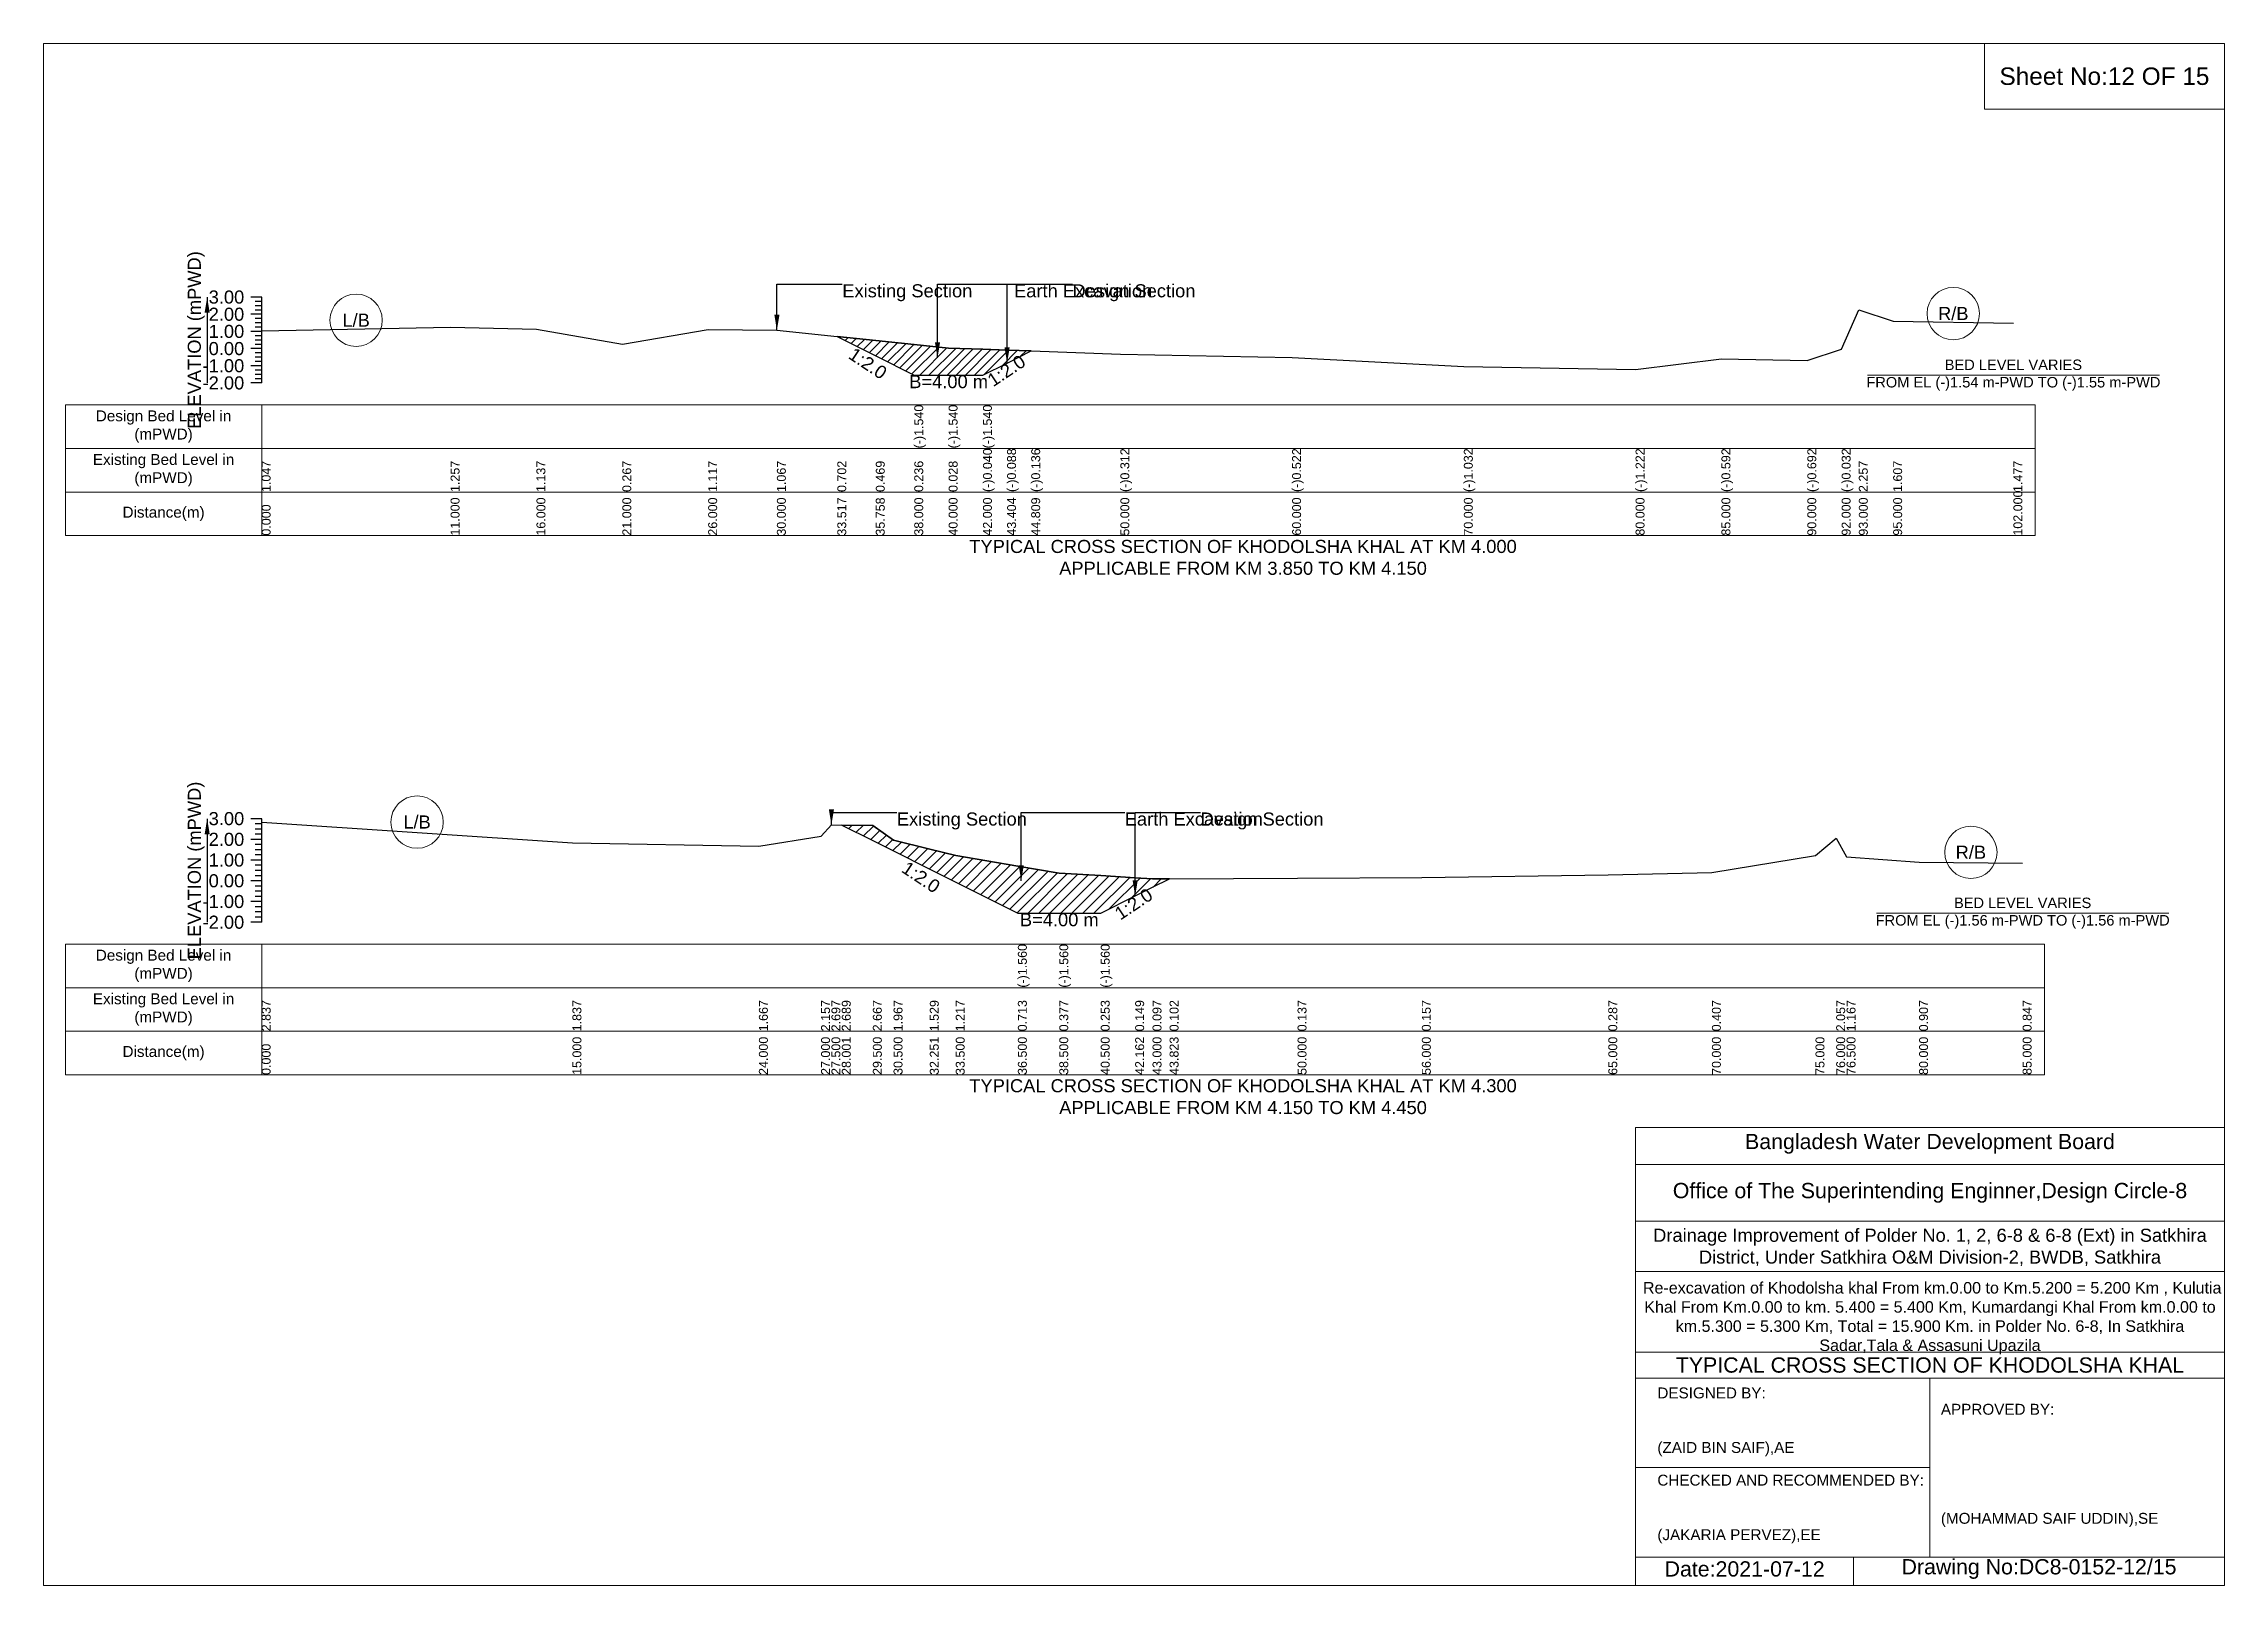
# Model space of a CAD drawing. Header units: inches. Extents: x 91000 to 568000, y -5656 to 0.
# Drawn here: x 210000 to 218000, y -5656 to 0 of the extents above; entities that cross this region are included whole.
import ezdxf

# ---------------------------------------------------------------- set-up
doc = ezdxf.new("R2010")
doc.units = ezdxf.units.IN
doc.header["$LTSCALE"] = 7
doc.header["$MEASUREMENT"] = 0
for name, color, linetype, lineweight in [('Cross section Data Border', 7, 'Continuous', 9), ('Cross Section Labels', 7, 'Continuous', 9), ('Existing_Bed_Level for Xsection', 7, 'Continuous', 25)]:
    doc.layers.add(name, color=color, linetype=linetype, lineweight=lineweight)
doc.styles.get("Standard").update_dxf_attribs({"font": 'arial.ttf'})
doc.dimstyles.get("Standard").update_dxf_attribs({"dimtxt": 0.18, "dimasz": 0.18, "dimexe": 0.18, "dimexo": 0.0625, "dimgap": 0.09, "dimtad": 0, "dimtih": 1, "dimtoh": 1, "dimdec": 4, "dimzin": 0, "dimdsep": 46, "dimtxsty": 'Standard', "dimcen": 0.09, "dimadec": 0, "dimazin": 0, "dimtfac": 1, "dimtdec": 4, "dimtofl": 0, "dimtmove": 0, "dimatfit": 3, "dimfxl": 1, "dimtolj": 1, "dimtzin": 0, "dimarcsym": 0})

msp = doc.modelspace()

# ---------------------------------------------------------------- texts
at = {"layer": 'Cross section Data Border', "char_height": 40, "width": 640, "attachment_point": 5}
for s, insert in [('Design Bed Level in (mPWD)', (210440, -1405)), ('Existing Bed Level in (mPWD)', (210440, -1565)), ('Distance(m)', (210440, -1725)), ('Design Bed Level in (mPWD)', (210440, -3383.4)), ('Existing Bed Level in (mPWD)', (210440, -3543.4)), ('Distance(m)', (210440, -3703.4))]:
    msp.add_mtext(s, dxfattribs=dict(at, insert=insert))
at = {"layer": 'Cross Section Labels'}
for s, insert, char_height, attachment_point in [('Sheet No:12 OF 15', (217560, -120), 64, 5), ('Existing Section', (212930, -882.8), 48, 1), ('Earth Excavation', (213560, -882.8), 48, 1), ('Design Section', (213774.5, -882.8), 48, 1), ('L/B', (211146.5, -1014.9), 48, 5), ('R/B', (217005.5, -990.4), 48, 5), ('BED LEVEL VARIES ^JFROM EL (-)1.54 m-PWD TO (-)1.55 m-PWD', (217226, -1216), 38.4, 5), ('B=4.00 m', (213320, -1216), 48, 2), ('TYPICAL CROSS SECTION OF KHODOLSHA KHAL AT KM 4.000^JAPPLICABLE FROM KM 3.850 TO KM 4.150', (214400, -1885), 48, 5), ('L/B', (211370, -2855.8), 48, 5), ('Existing Section', (213130, -2820.6), 48, 1), ('Earth Excavation', (213966, -2820.6), 48, 1), ('Design Section', (214244.3, -2820.6), 48, 1), ('R/B', (217070, -2966.7), 48, 5), ('B=4.00 m', (213726, -3189.9), 48, 2), ('BED LEVEL VARIES ^JFROM EL (-)1.56 m-PWD TO (-)1.56 m-PWD', (217260, -3189.9), 38.4, 5), ('TYPICAL CROSS SECTION OF KHODOLSHA KHAL AT KM 4.300^JAPPLICABLE FROM KM 4.150 TO KM 4.450', (214400, -3863.4), 48, 5), ('Bangladesh Water Development Board', (216920, -4036), 56, 5), ('Office of The Superintending Enginner,Design Circle-8', (216920, -4216), 56, 5)]:
    msp.add_mtext(s, dxfattribs=dict(at, insert=insert, char_height=char_height, attachment_point=attachment_point))
at = {"layer": 'Cross Section Labels', "char_height": 48, "attachment_point": 2}
for insert, rotation in [((213037, -1153.3), 326.30993), ((213518.7, -1179.7), 33.69007), ((213232, -3038), 326.30993), ((213985.3, -3136.3), 33.69007)]:
    msp.add_mtext('1:2.0', dxfattribs=dict(at, insert=insert, rotation=rotation))
at = {"layer": 'Cross Section Labels'}
for s, insert, char_height, width, attachment_point in [('Drainage Improvement of Polder No. 1, 2, 6-8 & 6-8 (Ext) in Satkhira District, Under Satkhira O&M Division-2, BWDB, Satkhira', (216920, -4416), 48, 2240, 5), (' Re-excavation of Khodolsha khal From km.0.00 to Km.5.200 = 5.200 Km , Kulutia Khal From Km.0.00 to km. 5.400 = 5.400 Km, Kumardangi Khal From km.0.00 to km.5.300 = 5.300 Km, Total = 15.900 Km. in Polder No. 6-8, In Satkhira Sadar,Tala & Assasuni Upazila', (216920, -4676), 42.1524, 2160, 5), ('TYPICAL CROSS SECTION OF KHODOLSHA KHAL', (216920, -4848), 56, 2240, 5), ('DESIGNED BY:^J^J^J(ZAID BIN SAIF),AE', (215920, -5056), 40, 1120, 4), ('APPROVED BY:^J^J^J^J^J^J(MOHAMMAD SAIF UDDIN),SE', (216960, -5216), 40, 1120, 4), ('CHECKED AND RECOMMENDED BY:^J^J^J(JAKARIA PERVEZ),EE', (215920, -5376), 40, 1120, 4), ('Date:2021-07-12', (216240, -5596), 56, 1120, 5), ('Drawing No:DC8-0152-12/15', (217320, -5596), 56, 1760, 5)]:
    msp.add_mtext(s, dxfattribs=dict(at, insert=insert, char_height=char_height, width=width, attachment_point=attachment_point))
at = {"layer": 'Existing_Bed_Level for Xsection', "rotation": 90}
for s, insert, char_height, attachment_point in [('ELEVATION (mPWD)', (210560, -1087.5), 48, 5), ('(-)1.540', (213194, -1485), 32.8, 1), ('(-)1.540', (213320, -1485), 32.8, 1), ('(-)1.540', (213446, -1485), 32.8, 1), ('(-)0.040', (213446, -1645), 32.8, 1), ('(-)0.088', (213534.5, -1645), 32.8, 1), ('(-)0.136', (213623, -1645), 32.8, 1), ('(-)0.312', (213950, -1645), 32.8, 1), ('(-)0.522', (214580, -1645), 32.8, 1), ('(-)1.032', (215210, -1645), 32.8, 1), ('(-)1.222', (215840, -1645), 32.8, 1), ('(-)0.592', (216155, -1645), 32.8, 1), ('(-)0.692', (216470, -1645), 32.8, 1), ('(-)0.032', (216596, -1645), 32.8, 1), ('1.047', (210800, -1645), 32.8, 1), ('1.257', (211493, -1645), 32.8, 1), ('1.137', (211808, -1645), 32.8, 1), ('0.267', (212123, -1645), 32.8, 1), ('1.117', (212438, -1645), 32.8, 1), ('1.067', (212690, -1645), 32.8, 1), ('0.702', (212911.6, -1645), 32.8, 1), ('0.469', (213052.8, -1645), 32.8, 1), ('0.236', (213194, -1645), 32.8, 1), ('0.028', (213320, -1645), 32.8, 1), ('2.257', (216659, -1645), 32.8, 1), ('1.607', (216785, -1645), 32.8, 1), ('1.477', (217226, -1645), 32.8, 1), ('11.000', (211493, -1805), 32.8, 1), ('16.000', (211808, -1805), 32.8, 1), ('21.000', (212123, -1805), 32.8, 1), ('26.000', (212438, -1805), 32.8, 1), ('30.000', (212690, -1805), 32.8, 1), ('33.517', (212911.6, -1805), 32.8, 1), ('35.758', (213052.8, -1805), 32.8, 1), ('38.000', (213194, -1805), 32.8, 1), ('40.000', (213320, -1805), 32.8, 1), ('42.000', (213446, -1805), 32.8, 1), ('43.404', (213534.5, -1805), 32.8, 1), ('44.809', (213623, -1805), 32.8, 1), ('50.000', (213950, -1805), 32.8, 1), ('60.000', (214580, -1805), 32.8, 1), ('70.000', (215210, -1805), 32.8, 1), ('80.000', (215840, -1805), 32.8, 1), ('85.000', (216155, -1805), 32.8, 1), ('90.000', (216470, -1805), 32.8, 1), ('92.000', (216596, -1805), 32.8, 1), ('93.000', (216659, -1805), 32.8, 1), ('95.000', (216785, -1805), 32.8, 1), ('102.000', (217226, -1805), 32.8, 1), ('0.000', (210800, -1805), 32.8, 1), ('ELEVATION (mPWD)', (210560, -3033.4), 48, 5), ('(-)1.560', (213574, -3463.4), 32.8, 1), ('(-)1.560', (213726, -3463.4), 32.8, 1), ('(-)1.560', (213878, -3463.4), 32.8, 1), ('2.837', (210800, -3623.4), 32.8, 1), ('1.837', (211940, -3623.4), 32.8, 1), ('1.667', (212624, -3623.4), 32.8, 1), ('2.157', (212852, -3623.4), 32.8, 1), ('2.697', (212890, -3623.4), 32.8, 1), ('2.689', (212928.1, -3623.4), 32.8, 1), ('2.667', (213042, -3623.4), 32.8, 1), ('1.967', (213118, -3623.4), 32.8, 1), ('1.529', (213251, -3623.4), 32.8, 1), ('1.217', (213346, -3623.4), 32.8, 1), ('0.713', (213574, -3623.4), 32.8, 1), ('0.377', (213726, -3623.4), 32.8, 1), ('0.253', (213878, -3623.4), 32.8, 1), ('0.149', (214004.3, -3623.4), 32.8, 1), ('0.097', (214068, -3623.4), 32.8, 1), ('0.102', (214130.6, -3623.4), 32.8, 1), ('0.137', (214600, -3623.4), 32.8, 1), ('0.157', (215056, -3623.4), 32.8, 1), ('0.287', (215740, -3623.4), 32.8, 1), ('0.407', (216120, -3623.4), 32.8, 1), ('2.057', (216576, -3623.4), 32.8, 1), ('1.167', (216614, -3623.4), 32.8, 1), ('0.907', (216880, -3623.4), 32.8, 1), ('0.847', (217260, -3623.4), 32.8, 1), ('0.000', (210800, -3783.4), 32.8, 1), ('15.000', (211940, -3783.4), 32.8, 1), ('24.000', (212624, -3783.4), 32.8, 1), ('27.000', (212852, -3783.4), 32.8, 1), ('27.500', (212890, -3783.4), 32.8, 1), ('28.001', (212928.1, -3783.4), 32.8, 1), ('29.500', (213042, -3783.4), 32.8, 1), ('30.500', (213118, -3783.4), 32.8, 1), ('32.251', (213251, -3783.4), 32.8, 1), ('33.500', (213346, -3783.4), 32.8, 1), ('36.500', (213574, -3783.4), 32.8, 1), ('38.500', (213726, -3783.4), 32.8, 1), ('40.500', (213878, -3783.4), 32.8, 1), ('42.162', (214004.3, -3783.4), 32.8, 1), ('43.000', (214068, -3783.4), 32.8, 1), ('43.823', (214130.6, -3783.4), 32.8, 1), ('50.000', (214600, -3783.4), 32.8, 1), ('56.000', (215056, -3783.4), 32.8, 1), ('65.000', (215740, -3783.4), 32.8, 1), ('70.000', (216120, -3783.4), 32.8, 1), ('75.000', (216500, -3783.4), 32.8, 1), ('76.000', (216576, -3783.4), 32.8, 1), ('76.500', (216614, -3783.4), 32.8, 1), ('80.000', (216880, -3783.4), 32.8, 1), ('85.000', (217260, -3783.4), 32.8, 1)]:
    msp.add_mtext(s, dxfattribs=dict(at, insert=insert, char_height=char_height, attachment_point=attachment_point))
at = {"layer": 'Existing_Bed_Level for Xsection', "char_height": 48, "attachment_point": 6}
for s, insert in [('3.00', (210736, -930)), ('2.00', (210736, -993)), ('1.00', (210736, -1056)), ('0.00', (210736, -1119)), ('-1.00', (210736, -1182)), ('-2.00', (210736, -1245)), ('3.00', (210736, -2843.4)), ('2.00', (210736, -2919.4)), ('1.00', (210736, -2995.4)), ('0.00', (210736, -3071.4)), ('-1.00', (210736, -3147.4)), ('-2.00', (210736, -3223.4))]:
    msp.add_mtext(s, dxfattribs=dict(at, insert=insert))

# ---------------------------------------------------------------- hatches: boundary and pattern name
at = {"layer": 'Existing_Bed_Level for Xsection'}
h = msp.add_hatch(dxfattribs=at)
h.set_pattern_fill('ANSI31', color=256, scale=189, style=0)
h.paths.add_polyline_path([(212911.6, -1074.8), (213052.8, -1145.4), (213194, -1216), (213320, -1216), (213446, -1216), (213534.5, -1171.8), (213623, -1127.6), (213534.5, -1124.5), (213446, -1121.5), (213320, -1117.2), (213194, -1104.2), (213052.8, -1089.5)])
h = msp.add_hatch(dxfattribs=at)
h.set_pattern_fill('ANSI31', color=256, scale=228, style=0)
h.paths.add_polyline_path([(212928.1, -2867), (213042, -2923.9), (213118, -2961.9), (213251, -3028.5), (213346, -3075.9), (213574, -3189.9), (213726, -3189.9), (213878, -3189.9), (214004.3, -3126.8), (214068, -3094.9), (214130.6, -3063.6), (214068, -3064), (214004.3, -3060), (213878, -3052.2), (213726, -3042.7), (213574, -3017.2), (213346, -2978.9), (213251, -2955.1), (213118, -2921.9), (213042, -2868.7)])

# ---------------------------------------------------------------- linework, layer by layer
at = {"layer": 'Cross section Data Border'}
for points in [[(210080, -1325), (217306, -1325), (217306, -1805), (210080, -1805)], [(210080, -3303.4), (217340, -3303.4), (217340, -3783.4), (210080, -3783.4)]]:
    msp.add_lwpolyline(points, close=True, dxfattribs=at)
for points in [[(210800, -1325), (210800, -1805)], [(210080, -1485), (217306, -1485)], [(210080, -1645), (217306, -1645)], [(210800, -3303.4), (210800, -3783.4)], [(210080, -3463.4), (217340, -3463.4)], [(210080, -3623.4), (217340, -3623.4)]]:
    msp.add_lwpolyline(points, dxfattribs=at)
at = {"layer": 'Cross Section Labels'}
for points in [[(210000, 0), (218000, 0), (218000, -5656), (210000, -5656)], [(217120, 0), (218000, 0), (218000, -240), (217120, -240)]]:
    msp.add_lwpolyline(points, close=True, dxfattribs=at)
for points in [[(216690.2, -1216), (217761.8, -1216)], [(216724.2, -3189.9), (217795.8, -3189.9)], [(215840, -5656), (215840, -3976), (218000, -3976)], [(215840, -4112), (218000, -4112)], [(215840, -4320), (218000, -4320)], [(215840, -4504), (218000, -4504)], [(215840, -4800), (218000, -4800)], [(215840, -4896), (218000, -4896)], [(216920, -4896), (216920, -5552)], [(215840, -5224), (216920, -5224)], [(215840, -5552), (218000, -5552)], [(216640, -5552), (216640, -5656)]]:
    msp.add_lwpolyline(points, dxfattribs=at)
for centre in [(211146.5, -1014.9), (217005.5, -990.4), (211370, -2855.8), (217070, -2966.7)]:
    msp.add_circle(centre, 96, dxfattribs=at)
at = {"layer": 'Existing_Bed_Level for Xsection'}
for points in [[(210800, -930), (210760, -930)], [(210800, -945.8), (210776, -945.8)], [(210800, -1245), (210800, -1182), (210800, -1119), (210800, -1056), (210800, -993), (210800, -930)], [(210800, -993), (210760, -993)], [(210800, -961.5), (210776, -961.5)], [(210800, -977.3), (210776, -977.3)], [(210800, -1008.8), (210776, -1008.8)], [(210800, -1024.5), (210776, -1024.5)], [(210800, -1053.1), (211493, -1039.8), (211808, -1047.4), (212123, -1102.2), (212438, -1048.6), (212690, -1051.8), (212911.6, -1074.8), (213052.8, -1089.5), (213194, -1104.2), (213194, -1104.2), (213320, -1117.2), (213320, -1117.2), (213446, -1121.5), (213446, -1121.5), (213534.5, -1124.5), (213623, -1127.6), (213950, -1138.7), (214580, -1151.9), (215210, -1184), (215840, -1196), (216155, -1156.3), (216470, -1162.6), (216596, -1121), (216659, -976.8), (216785, -1017.8), (217226, -1026)], [(210800, -1056), (210760, -1056)], [(210800, -1119), (210760, -1119)], [(210800, -1040.3), (210776, -1040.3)], [(210800, -1071.8), (210776, -1071.8)], [(210800, -1087.5), (210776, -1087.5)], [(210800, -1103.3), (210776, -1103.3)], [(210800, -1182), (210760, -1182)], [(210800, -1134.8), (210776, -1134.8)], [(210800, -1150.5), (210776, -1150.5)], [(210800, -1166.3), (210776, -1166.3)], [(210800, -1197.8), (210776, -1197.8)], [(210800, -1245), (210760, -1245)], [(210800, -1213.5), (210776, -1213.5)], [(210800, -1229.3), (210776, -1229.3)], [(210800, -2843.4), (210760, -2843.4)], [(210800, -2862.4), (210776, -2862.4)], [(210800, -3223.4), (210800, -3147.4), (210800, -3071.4), (210800, -2995.4), (210800, -2919.4), (210800, -2843.4)], [(210800, -2855.8), (211940, -2931.8), (212624, -2944.7), (212852, -2907.4), (212890, -2866.4), (212928.1, -2867), (213042, -2868.7), (213118, -2921.9), (213251, -2955.1), (213346, -2978.9), (213574, -3017.2), (213574, -3017.2), (213726, -3042.7), (213726, -3042.7), (213878, -3052.2), (213878, -3052.2), (214004.3, -3060), (214068, -3064), (214130.6, -3063.6), (214600, -3061), (215056, -3059.4), (215740, -3049.6), (216120, -3040.4), (216500, -2978.9), (216576, -2915), (216614, -2982.7), (216880, -3002.4), (217260, -3007)], [(210800, -2919.4), (210760, -2919.4)], [(210800, -2881.4), (210776, -2881.4)], [(210800, -2900.4), (210776, -2900.4)], [(210800, -2938.4), (210776, -2938.4)], [(210800, -2957.4), (210776, -2957.4)], [(210800, -2995.4), (210760, -2995.4)], [(210800, -2976.4), (210776, -2976.4)], [(210800, -3014.4), (210776, -3014.4)], [(210800, -3033.4), (210776, -3033.4)], [(210800, -3071.4), (210760, -3071.4)], [(210800, -3052.4), (210776, -3052.4)], [(210800, -3090.4), (210776, -3090.4)], [(210800, -3109.4), (210776, -3109.4)], [(210800, -3147.4), (210760, -3147.4)], [(210800, -3128.4), (210776, -3128.4)], [(210800, -3166.4), (210776, -3166.4)], [(210800, -3185.4), (210776, -3185.4)], [(210800, -3223.4), (210760, -3223.4)], [(210800, -3204.4), (210776, -3204.4)]]:
    msp.add_lwpolyline(points, dxfattribs=at)
for points in [[(212911.6, -1074.8), (212911.6, -1074.8), (213052.8, -1145.4), (213194, -1216), (213194, -1216), (213320, -1216), (213320, -1216), (213446, -1216), (213446, -1216), (213534.5, -1171.8), (213623, -1127.6), (213623, -1127.6), (213623, -1127.6), (213534.5, -1124.5), (213446, -1121.5), (213446, -1121.5), (213320, -1117.2), (213320, -1117.2), (213194, -1104.2), (213194, -1104.2), (213052.8, -1089.5), (212911.6, -1074.8)], [(212928.1, -2867), (213042, -2923.9), (213118, -2961.9), (213251, -3028.5), (213346, -3075.9), (213574, -3189.9), (213574, -3189.9), (213726, -3189.9), (213726, -3189.9), (213878, -3189.9), (213878, -3189.9), (214004.3, -3126.8), (214068, -3094.9), (214130.6, -3063.6), (214130.6, -3063.6), (214130.6, -3063.6), (214068, -3064), (214004.3, -3060), (213878, -3052.2), (213878, -3052.2), (213726, -3042.7), (213726, -3042.7), (213574, -3017.2), (213574, -3017.2), (213346, -2978.9), (213251, -2955.1), (213118, -2921.9), (213042, -2868.7)]]:
    msp.add_lwpolyline(points, close=True, dxfattribs=at)

msp.set_redraw_order([(e.dxf.handle, doc.entitydb.next_handle()) for e in msp.query("TEXT MTEXT ATTDEF DIMENSION ARC_DIMENSION")])  # texts and dimensions are drawn at this point

# ---------------------------------------------------------------- leaders
at = {"layer": 'Cross Section Labels', "annotation_type": 0, "has_hookline": 1, "hookline_direction": 0}
for points, text_width in [([(212690, -1051.8), (212690, -882.8), (212929.9, -882.8)], 467.2), ([(213279.2, -1152.9), (213279.2, -882.8), (213559.9, -882.8)], 497), ([(213534.5, -1171.8), (213534.5, -882.8), (213774.4, -882.8)], 441.2), ([(212890, -2866.4), (212890, -2820.6), (213129.9, -2820.6)], 467.2), ([(213586.3, -3071.6), (213586.3, -2820.6), (213965.9, -2820.6)], 497), ([(214004.3, -3126.8), (214004.3, -2820.6), (214244.2, -2820.6)], 441.2)]:
    msp.add_leader(points, dimstyle='Standard', override={"dimasz": 57.6}, dxfattribs=dict(at, text_width=text_width))
at = {"layer": 'Existing_Bed_Level for Xsection'}
for points in [[(210600, -930), (210600, -1245)], [(210600, -2843.4), (210600, -3223.4)]]:
    msp.add_leader(points, dimstyle='Standard', override={"dimasz": 57.6}, dxfattribs=at)

doc.saveas('drawing.dxf')
